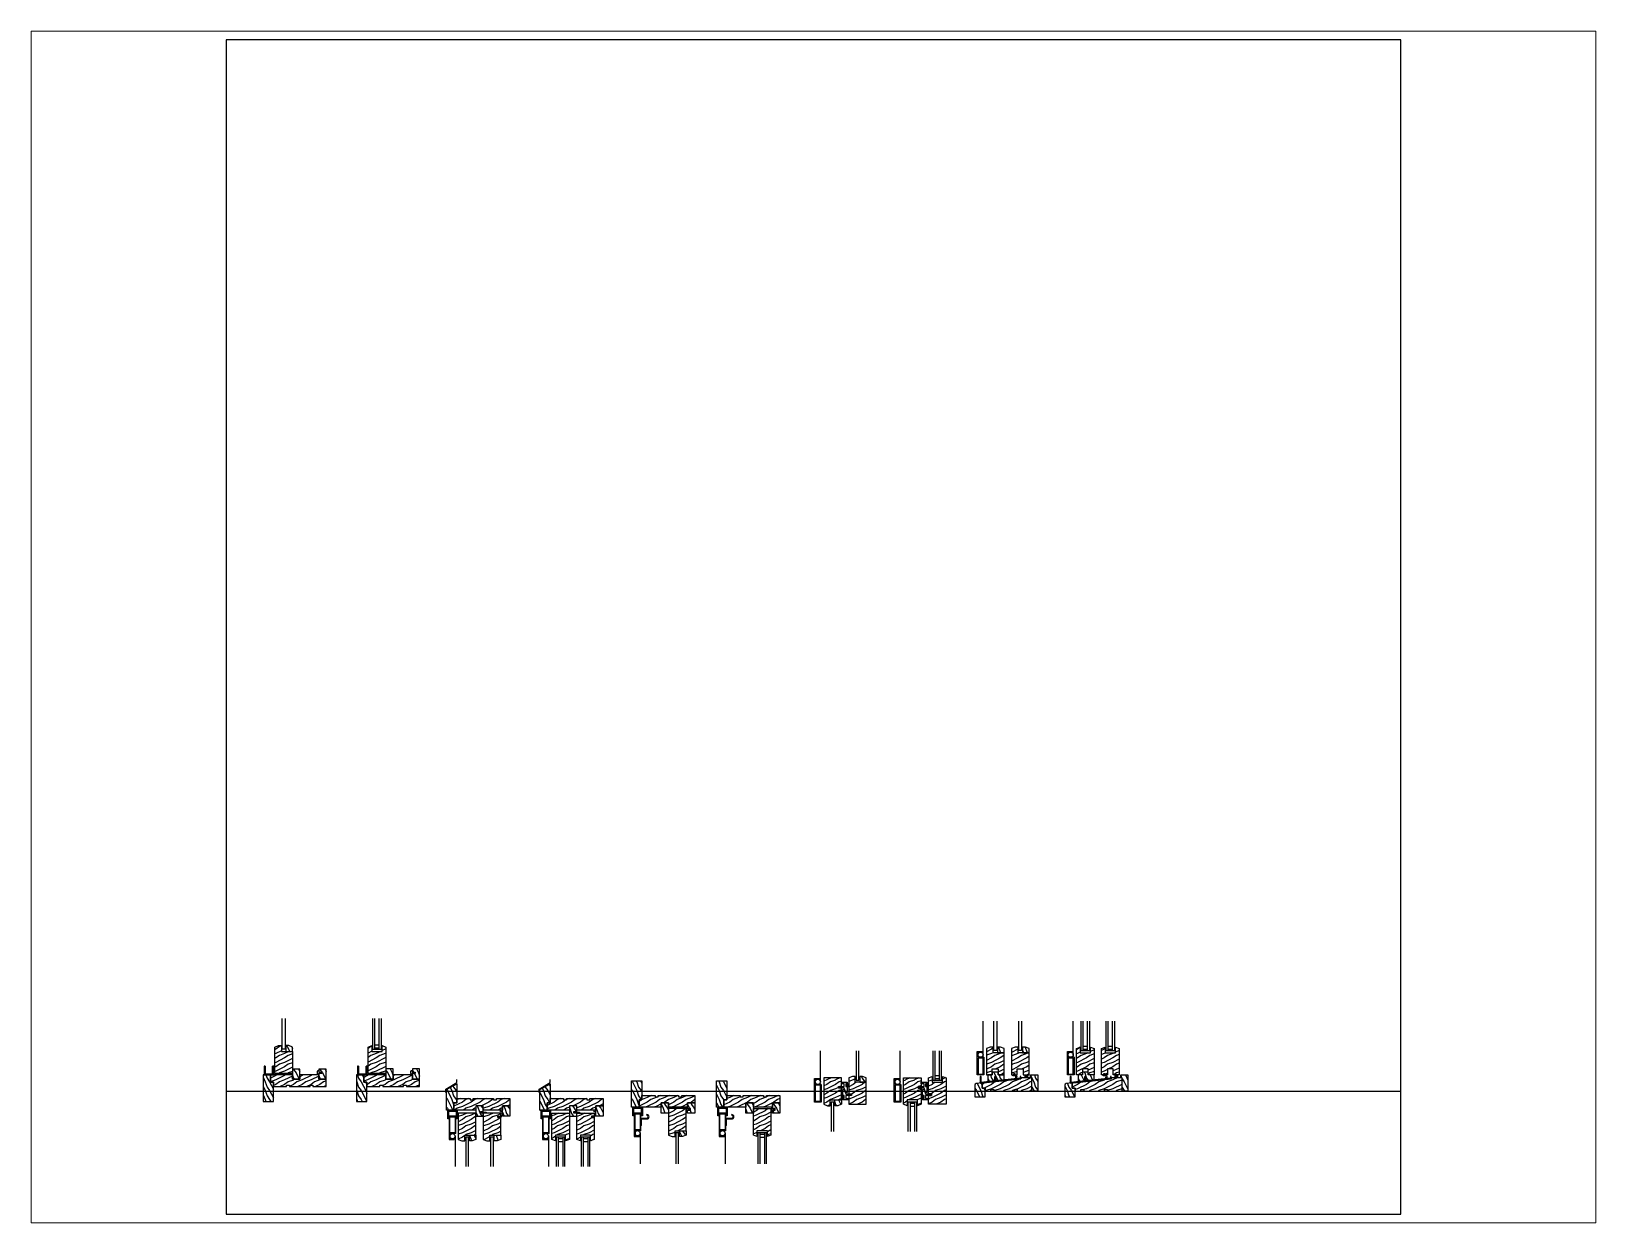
# Paper-space layout 'Layout1' of a CAD drawing. Header units: inches. Extents: x 1.05 to 9.45, y 0.8 to 7.2.
# The model-space entities are those that its viewports show. They can reach past a viewport. Long polylines and large blocks are cut down to what shows.
import ezdxf

# ---------------------------------------------------------------- set-up
doc = ezdxf.new("R2010")
doc.units = ezdxf.units.IN
doc.header["$MEASUREMENT"] = 0
doc.linetypes.add('V-DOT', pattern=[0.125, 0, -0.125])
for name, color, linetype in [('FINE', 70, 'Continuous'), ('HATCH', 170, 'Continuous'), ('MED', 32, 'Continuous')]:
    doc.layers.add(name, color=color, linetype=linetype)
pattern_1 = [(216.8699, (-3.72159, -9.7298), (2.25, 1.5000001), [0.375, -3.375]), (206.565, (-3.2716, -9.9548), (-0.7499994, -0.750001), [0.838526, -0.838526]), (198.4349, (-3.27159, -10.3298), (-1.5000003, -0.7499988), [0.474342, -1.897366])]
pattern_2 = [(306.8699, (-4.77159, -10.1798), (-1.5000001, 2.25), [0.375, -3.375]), (296.565, (-4.5466, -9.7298), (0.750001, -0.7499994), [0.838525, -0.838525]), (288.4349, (-4.17159, -9.7298), (0.7499988, -1.5000003), [0.474342, -1.897366])]
pattern_3 = [(306.8699, (-12.72383, -10.1798), (-1.5000001, 2.2499999), [0.375, -3.375]), (296.5651, (-12.49883, -9.7298), (0.750001, -0.7499994), [0.838525, -0.838525]), (288.4349, (-12.12383, -9.7298), (0.7499988, -1.5000003), [0.474342, -1.897366])]
pattern_4 = [(216.8699, (-11.67383, -9.7298), (2.2499999, 1.5000001), [0.375, -3.375]), (206.5651, (-11.22383, -9.9548), (-0.7499994, -0.750001), [0.838526, -0.838526]), (198.4349, (-11.22383, -10.3298), (-1.5000003, -0.7499988), [0.474342, -1.897366])]
pattern_5 = [(216.8699, (-19.3369, -9.7298), (2.2499999, 1.5000001), [0.375, -3.375]), (206.5651, (-18.8869, -9.9548), (-0.7499994, -0.750001), [0.838526, -0.838526]), (198.4349, (-18.8869, -10.3298), (-1.5000003, -0.7499988), [0.474342, -1.897366])]
pattern_6 = [(306.8699, (-20.3869, -10.1798), (-1.5000001, 2.2499999), [0.375, -3.375]), (296.5651, (-20.1619, -9.7298), (0.750001, -0.7499994), [0.838525, -0.838525]), (288.4349, (-19.7869, -9.7298), (0.7499988, -1.5000003), [0.474342, -1.897366])]
pattern_7 = [(216.8699, (-27.28914, -9.7298), (2.24999994, 1.5000001), [0.375, -3.375]), (206.5651, (-26.83914, -9.9548), (-0.7499994, -0.750001), [0.838526, -0.838526]), (198.4349, (-26.83914, -10.3298), (-1.5000003, -0.7499988), [0.474342, -1.897366])]
pattern_8 = [(306.8699, (-28.33914, -10.1798), (-1.5000001, 2.24999994), [0.375, -3.375]), (296.5651, (-28.11414, -9.7298), (0.750001, -0.7499994), [0.838525, -0.838525]), (288.4349, (-27.73914, -9.7298), (0.7499988, -1.5000003), [0.474342, -1.897366])]
pattern_9 = [(216.8699, (-35.0968, -9.7298), (2.24999994, 1.5000001), [0.375, -3.375]), (206.5651, (-34.6468, -9.9548), (-0.7499994, -0.750001), [0.838526, -0.838526]), (198.4349, (-34.6468, -10.3298), (-1.5000003, -0.7499988), [0.474342, -1.897366])]
pattern_10 = [(306.8699, (-36.1468, -10.1798), (-1.5000001, 2.24999994), [0.375, -3.375]), (296.5651, (-35.9218, -9.7298), (0.750001, -0.7499994), [0.838525, -0.838525]), (288.4349, (-35.5468, -9.7298), (0.7499988, -1.5000003), [0.474342, -1.897366])]
pattern_11 = [(216.8699, (-42.3261, -9.7298), (2.24999994, 1.5000001), [0.375, -3.375]), (206.5651, (-41.8761, -9.9548), (-0.7499994, -0.750001), [0.838526, -0.838526]), (198.4349, (-41.8761, -10.3298), (-1.5000003, -0.7499988), [0.474342, -1.897366])]
pattern_12 = [(306.8699, (-43.3761, -10.1798), (-1.5000001, 2.24999994), [0.375, -3.375]), (296.5651, (-43.1511, -9.7298), (0.750001, -0.7499994), [0.838525, -0.838525]), (288.4349, (-42.7761, -9.7298), (0.7499988, -1.5000003), [0.474342, -1.897366])]
pattern_13 = [(306.8699, (-51.61752, -10.1798), (-1.5000001, 2.24999994), [0.375, -3.375]), (296.5651, (-51.39252, -9.7298), (0.750001, -0.7499994), [0.8385255, -0.8385255]), (288.4349, (-51.01752, -9.7298), (0.7499988, -1.5000003), [0.474342, -1.8973665])]
pattern_14 = [(216.8699, (-50.56752, -9.7298), (2.24999994, 1.5000001), [0.375, -3.375]), (206.5651, (-50.11752, -9.9548), (-0.7499994, -0.750001), [0.8385255, -0.8385255]), (198.4349, (-50.11752, -10.3298), (-1.5000003, -0.7499988), [0.474342, -1.8973665])]
pattern_15 = [(216.8699, (-57.36307, -9.7298), (2.24999994, 1.5000001), [0.375, -3.375]), (206.5651, (-56.91307, -9.9548), (-0.7499994, -0.750001), [0.8385255, -0.8385255]), (198.4349, (-56.91307, -10.3298), (-1.5000003, -0.7499988), [0.474342, -1.8973665])]
pattern_16 = [(216.8699, (-64.3032, -9.7298), (2.24999994, 1.5000001), [0.375, -3.375]), (206.5651, (-63.8532, -9.9548), (-0.7499994, -0.750001), [0.8385255, -0.8385255]), (198.4349, (-63.8532, -10.3298), (-1.5000003, -0.7499988), [0.474342, -1.8973665])]
pattern_17 = [(306.8699, (-65.3532, -10.1798), (-1.5000001, 2.24999994), [0.375, -3.375]), (296.5651, (-65.1282, -9.7298), (0.750001, -0.7499994), [0.8385255, -0.8385255]), (288.4349, (-64.7532, -9.7298), (0.7499988, -1.5000003), [0.474342, -1.8973665])]
pattern_18 = [(216.8699, (-71.96628, -9.7298), (2.24999994, 1.5000001), [0.375, -3.375]), (206.5651, (-71.51628, -9.9548), (-0.7499994, -0.750001), [0.8385255, -0.8385255]), (198.4349, (-71.51628, -10.3298), (-1.5000003, -0.7499988), [0.474342, -1.8973665])]
pattern_19 = [(306.8699, (-73.01628, -10.1798), (-1.5000001, 2.24999994), [0.375, -3.375]), (296.5651, (-72.79128, -9.7298), (0.750001, -0.7499994), [0.8385255, -0.8385255]), (288.4349, (-72.41628, -9.7298), (0.7499988, -1.5000003), [0.474342, -1.8973665])]

# ---------------------------------------------------------------- blocks, each defined once
blk = doc.blocks.new('AecDtl_8312F1')
at = {"layer": 'HATCH'}
h = blk.add_hatch(dxfattribs=at)
h.set_pattern_fill('WOOD_1', color=256, scale=0.75, style=0)
h.set_pattern_definition(pattern_1)
h.paths.add_polyline_path([(1.62, 3.37), (1.06, 3.37), (0.69, 3.37), (0.69, 3.88), (0.44, 3.88), (0.12, 3.75), (0.12, 1.5), (1.62, 1.5)])
h = blk.add_hatch(dxfattribs=at)
h.set_pattern_fill('WOOD_1', color=256, scale=0.75, angle=90, style=0)
h.set_pattern_definition(pattern_2)
h.paths.add_polyline_path([(1.62, 3.75), (1.31, 3.88), (1.06, 3.88), (1.06, 3.37), (1.62, 3.37)])
h = blk.add_hatch(dxfattribs=at)
h.set_pattern_fill('WOOD_1', color=256, scale=0.75, angle=90, style=0)
h.set_pattern_definition(pattern_2)
h.paths.add_polyline_path([(-0.88, -0.88), (0, -0.88), (0, 0.75), (-0.25, 0.75), (-0.25, 1.38), (-0.88, 1.38)])
h = blk.add_hatch(dxfattribs=at)
h.set_pattern_fill('WOOD_1', color=256, scale=0.75, style=0)
h.set_pattern_definition(pattern_1)
h.paths.add_polyline_path([(4.5, 1), (3.88, 1), (3.88, 1.38), (2.25, 1.38), (2.25, 1), (1.62, 1), (1.62, 1.38), (-0.25, 1.38), (-0.25, 0.75), (0, 0.75), (0, 0.38), (1.12, 0.38), (1.12, 0.5), (1.38, 0.5), (1.38, 0.38), (3.12, 0.38), (3.12, 0.5), (3.37, 0.5), (3.37, 0.38), (4.5, 0.38)])
h = blk.add_hatch(dxfattribs=at)
h.set_pattern_fill('WOOD_1', color=256, scale=0.75, angle=90, style=0)
h.set_pattern_definition(pattern_2)
h.paths.add_polyline_path([(2.25, 1.87), (1.62, 1.87), (1.62, 1.5), (1.62, 1), (2.25, 1)])
h = blk.add_hatch(dxfattribs=at)
h.set_pattern_fill('WOOD_1', color=256, scale=0.75, angle=90, style=0)
h.set_pattern_definition(pattern_2)
h.paths.add_polyline_path([(4.5, 1.87), (3.88, 1.87), (3.88, 1.62), (4.12, 1.62), (4.12, 1.5), (3.88, 1.5), (3.88, 1), (4.5, 1)])
at = {"layer": 'FINE', "linetype": 'Continuous'}
blk.add_lwpolyline([(-0.69, 2.12), (-0.69, 1.47), (-0.06, 1.47), (-0.06, 2.12)], dxfattribs=at)
at = {"layer": 'MED', "linetype": 'Continuous'}
for points in [[(1, 6.19), (1, 3.56), (0.75, 3.56), (0.75, 6.19)], [(-0.69, 2.12), (-0.78, 2.12), (-0.78, 1.38), (0.03, 1.38), (0.03, 2.12), (-0.06, 2.12)]]:
    blk.add_lwpolyline(points, dxfattribs=at)
blk.add_lwpolyline([(0.12, 1.5), (0.12, 3.75), (0.44, 3.88), (0.69, 3.88), (0.69, 3.37), (1.62, 3.37), (1.62, 1.5)], close=True, dxfattribs=at)
at = {"layer": 'MED'}
for points in [[(1.31, 3.88), (1.06, 3.88), (1.06, 3.37), (1.62, 3.37), (1.62, 3.75)], [(-0.88, -0.88), (0, -0.88), (0, 0.75), (-0.25, 0.75), (-0.25, 1.38), (-0.88, 1.38)], [(4.5, 0.38), (4.5, 1), (3.88, 1), (3.88, 1.38), (2.25, 1.38), (2.25, 1), (1.62, 1), (1.62, 1.38), (-0.25, 1.38), (-0.25, 0.75), (0, 0.75), (0, 0.38), (1.12, 0.38), (1.12, 0.5), (1.38, 0.5), (1.38, 0.38), (3.12, 0.38), (3.12, 0.5), (3.37, 0.5), (3.37, 0.38)], [(1.62, 1), (2.25, 1), (2.25, 1.87), (1.62, 1.87)], [(3.88, 1), (4.5, 1), (4.5, 1.87), (3.88, 1.87), (3.88, 1.62), (4.12, 1.62), (4.12, 1.5), (3.88, 1.5)]]:
    blk.add_lwpolyline(points, close=True, dxfattribs=at)
blk.add_lwpolyline([(3.87, 1.61), (4.05, 1.61), (4.05, 1.52), (3.87, 1.52, -0.037759), (3.86, 1.48, -0.097163), (3.83, 1.45, -0.203453), (3.81, 1.44, -0.203453), (3.79, 1.45, -0.097163), (3.77, 1.48, -0.054131), (3.76, 1.53, -0.041072), (3.75, 1.59, -0.041072), (3.76, 1.66, -0.054131), (3.77, 1.7, -0.097163), (3.79, 1.74, -0.203453), (3.81, 1.75, -0.203453), (3.83, 1.74, -0.097163), (3.86, 1.7, -0.054131), (3.87, 1.66, -0.031042)], format="xyb", close=True, dxfattribs=at)
blk = doc.blocks.new('AecDtl_8312F2')
at = {"layer": 'HATCH'}
h = blk.add_hatch(dxfattribs=at)
h.set_pattern_fill('WOOD_1', color=256, scale=0.75, style=0)
h.set_pattern_definition(pattern_4)
h.paths.add_polyline_path([(1.62, 3.75), (1.31, 3.88), (1.31, 3.38), (0.44, 3.38), (0.44, 3.88), (0.12, 3.75), (0.12, 3.38), (0.12, 1.5), (1.62, 1.5)])
h = blk.add_hatch(dxfattribs=at)
h.set_pattern_fill('WOOD_1', color=256, scale=0.75, angle=90, style=0)
h.set_pattern_definition(pattern_3)
h.paths.add_polyline_path([(-0.88, -0.88), (0, -0.88), (0, 0.75), (-0.25, 0.75), (-0.25, 1.38), (-0.88, 1.38)])
h = blk.add_hatch(dxfattribs=at)
h.set_pattern_fill('WOOD_1', color=256, scale=0.75, style=0)
h.set_pattern_definition(pattern_4)
h.paths.add_polyline_path([(4.5, 1), (3.88, 1), (3.88, 1.38), (2.25, 1.38), (2.25, 1), (1.62, 1), (1.62, 1.38), (-0.25, 1.38), (-0.25, 0.75), (0, 0.75), (0, 0.38), (1.12, 0.38), (1.12, 0.5), (1.38, 0.5), (1.38, 0.38), (3.12, 0.38), (3.12, 0.5), (3.38, 0.5), (3.38, 0.38), (4.5, 0.38)])
h = blk.add_hatch(dxfattribs=at)
h.set_pattern_fill('WOOD_1', color=256, scale=0.75, angle=90, style=0)
h.set_pattern_definition(pattern_3)
h.paths.add_polyline_path([(2.25, 1.88), (1.62, 1.88), (1.62, 1.5), (1.62, 1), (2.25, 1)])
h = blk.add_hatch(dxfattribs=at)
h.set_pattern_fill('WOOD_1', color=256, scale=0.75, angle=90, style=0)
h.set_pattern_definition(pattern_3)
h.paths.add_polyline_path([(4.5, 1.88), (3.88, 1.88), (3.88, 1.62), (4.12, 1.62), (4.12, 1.5), (3.88, 1.5), (3.88, 1), (4.5, 1)])
at = {"layer": 'FINE', "linetype": 'Continuous'}
for p, q in [((0.69, 3.56), (0.69, 6.19)), ((1.06, 3.56), (1.06, 6.19)), ((0.69, 3.95), (1.06, 3.95)), ((0.69, 3.69), (1.06, 3.69))]:
    blk.add_line(p, q, dxfattribs=at)
blk.add_lwpolyline([(-0.69, 2.12), (-0.69, 1.47), (-0.06, 1.47), (-0.06, 2.12)], dxfattribs=at)
at = {"layer": 'MED', "linetype": 'Continuous'}
for points in [[(0.5, 6.19), (0.5, 3.56), (1.25, 3.56), (1.25, 6.19)], [(-0.69, 2.12), (-0.78, 2.12), (-0.78, 1.38), (0.03, 1.38), (0.03, 2.12), (-0.06, 2.12)]]:
    blk.add_lwpolyline(points, dxfattribs=at)
at = {"layer": 'MED'}
for points in [[(0.12, 1.5), (0.12, 3.38), (0.12, 3.75), (0.44, 3.88), (0.44, 3.38), (1.31, 3.38), (1.31, 3.88), (1.62, 3.75), (1.62, 1.5)], [(-0.88, -0.88), (0, -0.88), (0, 0.75), (-0.25, 0.75), (-0.25, 1.38), (-0.88, 1.38)], [(4.5, 0.38), (4.5, 1), (3.88, 1), (3.88, 1.38), (2.25, 1.38), (2.25, 1), (1.62, 1), (1.62, 1.38), (-0.25, 1.38), (-0.25, 0.75), (0, 0.75), (0, 0.38), (1.12, 0.38), (1.12, 0.5), (1.38, 0.5), (1.38, 0.38), (3.12, 0.38), (3.12, 0.5), (3.38, 0.5), (3.38, 0.38)], [(1.62, 1), (2.25, 1), (2.25, 1.88), (1.62, 1.88)], [(3.88, 1), (4.5, 1), (4.5, 1.88), (3.88, 1.88), (3.88, 1.62), (4.12, 1.62), (4.12, 1.5), (3.88, 1.5)]]:
    blk.add_lwpolyline(points, close=True, dxfattribs=at)
blk.add_lwpolyline([(3.87, 1.61), (4.05, 1.61), (4.05, 1.52), (3.87, 1.52, -0.037759), (3.86, 1.48, -0.097163), (3.83, 1.45, -0.203453), (3.81, 1.44, -0.203453), (3.79, 1.45, -0.097163), (3.77, 1.48, -0.054131), (3.76, 1.53, -0.041072), (3.75, 1.59, -0.041072), (3.76, 1.66, -0.054131), (3.77, 1.7, -0.097163), (3.79, 1.74, -0.203453), (3.81, 1.75, -0.203453), (3.83, 1.74, -0.097163), (3.86, 1.7, -0.054131), (3.87, 1.66, -0.031042)], format="xyb", close=True, dxfattribs=at)
blk = doc.blocks.new('AecDtl_8312H1')
at = {"layer": 'HATCH'}
h = blk.add_hatch(dxfattribs=at)
h.set_pattern_fill('WOOD_1', color=256, scale=0.75, angle=90, style=0)
h.set_pattern_definition(pattern_6)
h.paths.add_polyline_path([(-0.875, 0.125), (0, 0.625), (0, -1), (-0.25, -1), (-0.25, -1.625), (-0.875, -1.625)])
h = blk.add_hatch(dxfattribs=at)
h.set_pattern_fill('WOOD_1', color=256, scale=0.75, style=0)
h.set_pattern_definition(pattern_5)
h.paths.add_polyline_path([(4.5, -0.625), (3.375, -0.625), (3.375, -0.75), (3.125, -0.75), (3.125, -0.625), (1.375, -0.625), (1.375, -0.75), (1.125, -0.75), (1.125, -0.625), (0, -0.625), (0, -1), (-0.25, -1), (-0.25, -1.625), (0.03125, -1.625), (1.625, -1.625), (1.625, -1.25), (2.25, -1.25), (2.25, -1.625), (3.875, -1.625), (3.875, -1.25), (4.5, -1.25)])
h = blk.add_hatch(dxfattribs=at)
h.set_pattern_fill('WOOD_1', color=256, scale=0.75, angle=90, style=0)
h.set_pattern_definition(pattern_6)
h.paths.add_polyline_path([(2.25, -1.25), (1.625, -1.25), (1.625, -2.125), (2.25, -2.125), (2.25, -1.875), (2.03125, -1.875), (2, -1.875), (2, -1.75), (2.25, -1.75)])
h = blk.add_hatch(dxfattribs=at)
h.set_pattern_fill('WOOD_1', color=256, scale=0.75, angle=90, style=0)
h.set_pattern_definition(pattern_6)
h.paths.add_polyline_path([(4.5, -1.25), (3.875, -1.25), (3.875, -2.125), (4.5, -2.125)])
h = blk.add_hatch(dxfattribs=at)
h.set_pattern_fill('WOOD_1', color=256, scale=0.75, style=0)
h.set_pattern_definition(pattern_5)
h.paths.add_polyline_path([(1.625, -1.875), (0.125, -1.875), (0.125, -4.125), (0.4375, -4.25), (0.6875, -4.25), (0.6875, -3.75), (1.625, -3.75)])
h = blk.add_hatch(dxfattribs=at)
h.set_pattern_fill('WOOD_1', color=256, scale=0.75, style=0)
h.set_pattern_definition(pattern_5)
h.paths.add_polyline_path([(3.75, -2.25), (3.5, -2.25), (3.5, -2.125), (3.75, -2.125), (3.75, -1.875), (2.25, -1.875), (2.25, -4.125), (2.5625, -4.25), (2.8125, -4.25), (2.8125, -3.75), (3.75, -3.75)])
h = blk.add_hatch(dxfattribs=at)
h.set_pattern_fill('WOOD_1', color=256, scale=0.75, angle=90, style=0)
h.set_pattern_definition(pattern_6)
h.paths.add_polyline_path([(1.625, -3.75), (1.0625, -3.75), (1.0625, -4.25), (1.3125, -4.25), (1.625, -4.125)])
h = blk.add_hatch(dxfattribs=at)
h.set_pattern_fill('WOOD_1', color=256, scale=0.75, angle=90, style=0)
h.set_pattern_definition(pattern_6)
h.paths.add_polyline_path([(3.75, -3.75), (3.1875, -3.75), (3.1875, -4.25), (3.4375, -4.25), (3.75, -4.125)])
at = {"layer": 'FINE', "linetype": 'Continuous'}
blk.add_line((-0.09375, -3.625), (-0.59375, -3.625), dxfattribs=at)
at = {"layer": 'FINE', "linetype": 'V-DOT'}
blk.add_line((-0.15625, -3.84375), (-0.15625, -6.4375), dxfattribs=at)
at = {"layer": 'FINE', "linetype": 'Continuous'}
for points in [[(-0.6875, -2.375), (-0.6875, -1.71875), (-0.0625, -1.71875), (-0.0625, -2.375)], [(-0.59375, -3.625), (-0.59375, -4.0625), (-0.21875, -4.0625), (-0.21875, -4.125)]]:
    blk.add_lwpolyline(points, dxfattribs=at)
blk.add_lwpolyline([(-0.59375, -3.5625), (-0.59375, -2.1875), (-0.15625, -2.1875), (-0.15625, -3.5625)], close=True, dxfattribs=at)
blk.add_circle((-0.375, -3.84375), 0.21875, dxfattribs=at)
at = {"layer": 'MED'}
for p, q in [((2.5625, -4.25), (2.5625, -4.25)), ((3.4375, -4.25), (3.4375, -4.25))]:
    blk.add_line(p, q, dxfattribs=at)
blk.add_lwpolyline([(-0.9375, -0.125), (-0.9375, 0.171875), (0, 0.734375), (0, 0.984375)], dxfattribs=at)
for points in [[(-0.875, 0.125), (0, 0.625), (0, -1), (-0.25, -1), (-0.25, -1.625), (-0.875, -1.625)], [(4.5, -0.625), (4.5, -1.25), (3.875, -1.25), (3.875, -1.625), (2.25, -1.625), (2.25, -1.25), (1.625, -1.25), (1.625, -1.625), (-0.25, -1.625), (-0.25, -1), (0, -1), (0, -0.625), (1.125, -0.625), (1.125, -0.75), (1.375, -0.75), (1.375, -0.625), (3.125, -0.625), (3.125, -0.75), (3.375, -0.75), (3.375, -0.625)], [(2.25, -1.25), (1.625, -1.25), (1.625, -2.125), (2.25, -2.125), (2.25, -1.875), (2, -1.875), (2, -1.75), (2.25, -1.75)], [(3.875, -1.25), (4.5, -1.25), (4.5, -2.125), (3.875, -2.125)], [(1.3125, -4.25), (1.0625, -4.25), (1.0625, -3.75), (1.625, -3.75), (1.625, -4.125)], [(3.4375, -4.25), (3.1875, -4.25), (3.1875, -3.75), (3.75, -3.75), (3.75, -4.125)]]:
    blk.add_lwpolyline(points, close=True, dxfattribs=at)
at = {"layer": 'MED', "linetype": 'Continuous'}
for points in [[(-0.6875, -2.375), (-0.78125, -2.375), (-0.78125, -1.625), (0.03125, -1.625), (0.03125, -2.375), (-0.0625, -2.375)], [(-0.09375, -3.625), (-0.09375, -2.125), (-0.65625, -2.125), (-0.65625, -4.125), (-0.21875, -4.125)], [(3.546875, -2.140625), (3.75, -2.25), (3.875, -2.015625), (3.84375, -1.828125), (3.671875, -1.671875)], [(1, -6.4375), (1, -3.9375), (0.75, -3.9375), (0.75, -6.4375)], [(3.125, -6.4375), (3.125, -3.9375), (2.875, -3.9375), (2.875, -6.4375)]]:
    blk.add_lwpolyline(points, dxfattribs=at)
for points in [[(0.125, -1.875), (0.125, -4.125), (0.4375, -4.25), (0.6875, -4.25), (0.6875, -3.75), (1.625, -3.75), (1.625, -1.875)], [(2.03125, -1.875), (2.03125, -1.796875), (2.5, -1.796875), (2.5, -1.875)], [(3.75, -2.25), (3.5, -2.25), (3.5, -2.125), (3.75, -2.125), (3.75, -1.875), (2.25, -1.875), (2.25, -4.125), (2.5625, -4.25), (2.8125, -4.25), (2.8125, -3.75), (3.75, -3.75)]]:
    blk.add_lwpolyline(points, close=True, dxfattribs=at)
blk = doc.blocks.new('AecDtl_8312H2')
at = {"layer": 'HATCH'}
h = blk.add_hatch(dxfattribs=at)
h.set_pattern_fill('WOOD_1', color=256, scale=0.75, angle=90, style=0)
h.set_pattern_definition(pattern_8)
h.paths.add_polyline_path([(-0.875, 0.125), (0, 0.625), (0, -1), (-0.25, -1), (-0.25, -1.625), (-0.875, -1.625)])
h = blk.add_hatch(dxfattribs=at)
h.set_pattern_fill('WOOD_1', color=256, scale=0.75, style=0)
h.set_pattern_definition(pattern_7)
h.paths.add_polyline_path([(1.625, -1.25), (2.25, -1.25), (2.25, -1.625), (3.875, -1.625), (3.875, -1.25), (4.5, -1.25), (4.5, -0.625), (3.375, -0.625), (3.375, -0.75), (3.125, -0.75), (3.125, -0.625), (1.375, -0.625), (1.375, -0.75), (1.125, -0.75), (1.125, -0.625), (0, -0.625), (0, -1), (-0.25, -1), (-0.25, -1.625), (0.03125, -1.625), (1.625, -1.625)])
h = blk.add_hatch(dxfattribs=at)
h.set_pattern_fill('WOOD_1', color=256, scale=0.75, angle=90, style=0)
h.set_pattern_definition(pattern_8)
h.paths.add_polyline_path([(2.25, -1.25), (1.625, -1.25), (1.625, -2.125), (2.25, -2.125), (2.25, -1.875), (2.03125, -1.875), (2, -1.875), (2, -1.75), (2.25, -1.75)])
h = blk.add_hatch(dxfattribs=at)
h.set_pattern_fill('WOOD_1', color=256, scale=0.75, angle=90, style=0)
h.set_pattern_definition(pattern_8)
h.paths.add_polyline_path([(4.5, -1.25), (3.875, -1.25), (3.875, -2.125), (4.5, -2.125)])
h = blk.add_hatch(dxfattribs=at)
h.set_pattern_fill('WOOD_1', color=256, scale=0.75, style=0)
h.set_pattern_definition(pattern_7)
h.paths.add_polyline_path([(1.625, -1.875), (0.125, -1.875), (0.125, -4.125), (0.4375, -4.25), (0.4375, -3.75), (1.3125, -3.75), (1.3125, -4.25), (1.625, -4.125), (1.625, -3.75)])
h = blk.add_hatch(dxfattribs=at)
h.set_pattern_fill('WOOD_1', color=256, scale=0.75, style=0)
h.set_pattern_definition(pattern_7)
h.paths.add_polyline_path([(3.75, -2.25), (3.5, -2.25), (3.5, -2.125), (3.75, -2.125), (3.75, -1.875), (2.25, -1.875), (2.25, -4.125), (2.5625, -4.25), (2.5625, -3.75), (3.4375, -3.75), (3.4375, -4.25), (3.75, -4.125), (3.75, -3.75)])
at = {"layer": 'FINE', "linetype": 'Continuous'}
for p, q in [((-0.09375, -3.625), (-0.59375, -3.625)), ((0.6875, -3.9375), (0.6875, -6.4375)), ((1.0625, -3.9375), (1.0625, -6.4375)), ((2.8125, -3.9375), (2.8125, -6.4375)), ((3.1875, -3.9375), (3.1875, -6.4375)), ((1.0625, -4.0625), (0.6875, -4.0625)), ((1.0625, -4.328125), (0.6875, -4.328125)), ((3.1875, -4.0625), (2.8125, -4.0625)), ((3.1875, -4.328125), (2.8125, -4.328125))]:
    blk.add_line(p, q, dxfattribs=at)
at = {"layer": 'FINE', "linetype": 'V-DOT'}
blk.add_line((-0.15625, -3.84375), (-0.15625, -6.4375), dxfattribs=at)
at = {"layer": 'FINE', "linetype": 'Continuous'}
for points in [[(-0.6875, -2.375), (-0.6875, -1.71875), (-0.0625, -1.71875), (-0.0625, -2.375)], [(-0.59375, -3.625), (-0.59375, -4.0625), (-0.21875, -4.0625), (-0.21875, -4.125)]]:
    blk.add_lwpolyline(points, dxfattribs=at)
blk.add_lwpolyline([(-0.59375, -3.5625), (-0.59375, -2.1875), (-0.15625, -2.1875), (-0.15625, -3.5625)], close=True, dxfattribs=at)
blk.add_circle((-0.375, -3.84375), 0.21875, dxfattribs=at)
at = {"layer": 'MED'}
for p, q in [((2.5625, -4.25), (2.5625, -4.25)), ((3.4375, -4.25), (3.4375, -4.25))]:
    blk.add_line(p, q, dxfattribs=at)
blk.add_lwpolyline([(-0.9375, -0.125), (-0.9375, 0.171875), (0, 0.734375), (0, 0.984375)], dxfattribs=at)
for points in [[(-0.875, 0.125), (0, 0.625), (0, -1), (-0.25, -1), (-0.25, -1.625), (-0.875, -1.625)], [(4.5, -0.625), (4.5, -1.25), (3.875, -1.25), (3.875, -1.625), (2.25, -1.625), (2.25, -1.25), (1.625, -1.25), (1.625, -1.625), (-0.25, -1.625), (-0.25, -1), (0, -1), (0, -0.625), (1.125, -0.625), (1.125, -0.75), (1.375, -0.75), (1.375, -0.625), (3.125, -0.625), (3.125, -0.75), (3.375, -0.75), (3.375, -0.625)], [(2.25, -1.25), (1.625, -1.25), (1.625, -2.125), (2.25, -2.125), (2.25, -1.875), (2, -1.875), (2, -1.75), (2.25, -1.75)], [(3.875, -1.25), (4.5, -1.25), (4.5, -2.125), (3.875, -2.125)], [(1.625, -1.875), (1.625, -3.75), (1.625, -4.125), (1.3125, -4.25), (1.3125, -3.75), (0.4375, -3.75), (0.4375, -4.25), (0.125, -4.125), (0.125, -1.875)], [(3.75, -2.25), (3.75, -3.75), (3.75, -4.125), (3.4375, -4.25), (3.4375, -3.75), (2.5625, -3.75), (2.5625, -4.25), (2.25, -4.125), (2.25, -1.875), (3.75, -1.875), (3.75, -2.125), (3.5, -2.125), (3.5, -2.25)]]:
    blk.add_lwpolyline(points, close=True, dxfattribs=at)
at = {"layer": 'MED', "linetype": 'Continuous'}
for points in [[(-0.6875, -2.375), (-0.78125, -2.375), (-0.78125, -1.625), (0.03125, -1.625), (0.03125, -2.375), (-0.0625, -2.375)], [(-0.09375, -3.625), (-0.09375, -2.125), (-0.65625, -2.125), (-0.65625, -4.125), (-0.21875, -4.125)], [(3.546875, -2.140625), (3.75, -2.25), (3.875, -2.015625), (3.84375, -1.828125), (3.671875, -1.671875)], [(1.25, -6.4375), (1.25, -3.9375), (0.5, -3.9375), (0.5, -6.4375)], [(3.375, -6.4375), (3.375, -3.9375), (2.625, -3.9375), (2.625, -6.4375)]]:
    blk.add_lwpolyline(points, dxfattribs=at)
blk.add_lwpolyline([(2.03125, -1.875), (2.03125, -1.796875), (2.5, -1.796875), (2.5, -1.875)], close=True, dxfattribs=at)
blk = doc.blocks.new('AecDtl_8312J1')
at = {"layer": 'HATCH'}
h = blk.add_hatch(dxfattribs=at)
h.set_pattern_fill('WOOD_1', color=256, scale=0.75, angle=90, style=0)
h.set_pattern_definition(pattern_10)
h.paths.add_polyline_path([(-0.88, 0.88), (0, 0.88), (0, -0.75), (-0.25, -0.75), (-0.25, -1.38), (-0.88, -1.38)])
h = blk.add_hatch(dxfattribs=at)
h.set_pattern_fill('WOOD_1', color=256, scale=0.75, style=0)
h.set_pattern_definition(pattern_9)
h.paths.add_polyline_path([(4.5, -0.38), (3.38, -0.38), (3.38, -0.5), (3.12, -0.5), (3.12, -0.38), (1.38, -0.38), (1.38, -0.5), (1.12, -0.5), (1.12, -0.38), (0, -0.38), (0, -0.75), (-0.25, -0.75), (-0.25, -1.38), (1.62, -1.38), (1.62, -1), (2.25, -1), (2.25, -1.38), (3.88, -1.38), (3.88, -1), (4.5, -1)])
h = blk.add_hatch(dxfattribs=at)
h.set_pattern_fill('WOOD_1', color=256, scale=0.75, angle=90, style=0)
h.set_pattern_definition(pattern_10)
h.paths.add_polyline_path([(2.25, -1), (1.62, -1), (1.62, -1.38), (1.62, -1.88), (2.25, -1.88)])
h = blk.add_hatch(dxfattribs=at)
h.set_pattern_fill('WOOD_1', color=256, scale=0.75, angle=90, style=0)
h.set_pattern_definition(pattern_10)
h.paths.add_polyline_path([(4.5, -1), (3.88, -1), (3.88, -1.38), (3.88, -1.5), (4.12, -1.5), (4.12, -1.63), (3.88, -1.63), (3.88, -1.88), (4.5, -1.88)])
h = blk.add_hatch(dxfattribs=at)
h.set_pattern_fill('WOOD_1', color=256, scale=0.75, style=0)
h.set_pattern_definition(pattern_9)
h.paths.add_polyline_path([(3.75, -1.5), (2.25, -1.5), (2.25, -1.88), (2.25, -3.75), (2.56, -3.88), (2.81, -3.88), (2.81, -3.38), (3.75, -3.38)])
h = blk.add_hatch(dxfattribs=at)
h.set_pattern_fill('WOOD_1', color=256, scale=0.75, angle=90, style=0)
h.set_pattern_definition(pattern_10)
h.paths.add_polyline_path([(3.75, -3.38), (3.19, -3.38), (3.19, -3.88), (3.44, -3.88), (3.75, -3.75)])
at = {"layer": 'FINE', "linetype": 'Continuous'}
blk.add_line((-0.09, -3.38), (-0.59, -3.38), dxfattribs=at)
at = {"layer": 'FINE', "linetype": 'V-DOT'}
blk.add_line((-0.16, -3.59), (-0.16, -6.19), dxfattribs=at)
at = {"layer": 'FINE', "linetype": 'Continuous'}
for points in [[(-0.69, -2.12), (-0.69, -1.47), (-0.06, -1.47), (-0.06, -2.12)], [(-0.59, -3.38), (-0.59, -3.81), (-0.22, -3.81), (-0.22, -3.88)]]:
    blk.add_lwpolyline(points, dxfattribs=at)
blk.add_lwpolyline([(-0.59, -3.31), (-0.59, -1.94), (-0.16, -1.94), (-0.16, -3.31)], close=True, dxfattribs=at)
blk.add_lwpolyline([(-0.03, -2.94), (-0.09, -2.94), (-0.09, -2.31), (0.41, -2.31, 1), (0.41, -2.06), (0.41, -2)], format="xyb", dxfattribs=at)
blk.add_circle((-0.38, -3.59), 0.219, dxfattribs=at)
at = {"layer": 'MED'}
for points in [[(-0.88, 0.88), (0, 0.88), (0, -0.75), (-0.25, -0.75), (-0.25, -1.38), (-0.88, -1.38)], [(4.5, -0.38), (4.5, -1), (3.88, -1), (3.88, -1.38), (2.25, -1.38), (2.25, -1), (1.62, -1), (1.62, -1.38), (-0.25, -1.38), (-0.25, -0.75), (0, -0.75), (0, -0.38), (1.12, -0.38), (1.12, -0.5), (1.38, -0.5), (1.38, -0.38), (3.12, -0.38), (3.12, -0.5), (3.38, -0.5), (3.38, -0.38)], [(1.62, -1), (2.25, -1), (2.25, -1.88), (1.62, -1.88)], [(3.88, -1), (4.5, -1), (4.5, -1.88), (3.88, -1.88), (3.88, -1.63), (4.12, -1.63), (4.12, -1.5), (3.88, -1.5)], [(3.44, -3.88), (3.19, -3.88), (3.19, -3.38), (3.75, -3.38), (3.75, -3.75)]]:
    blk.add_lwpolyline(points, close=True, dxfattribs=at)
at = {"layer": 'MED', "linetype": 'Continuous'}
for points in [[(-0.69, -2.12), (-0.78, -2.12), (-0.78, -1.38), (0.03, -1.38), (0.03, -2.12), (-0.06, -2.12)], [(-0.09, -3.38), (-0.09, -1.88), (-0.66, -1.88), (-0.66, -3.88), (-0.22, -3.88)], [(3.12, -6.19), (3.12, -3.56), (2.88, -3.56), (2.88, -6.19)]]:
    blk.add_lwpolyline(points, dxfattribs=at)
blk.add_lwpolyline([(-0.03, -2.94), (-0.03, -2.38), (0.41, -2.38, 1), (0.41, -2, 1)], format="xyb", dxfattribs=at)
blk.add_lwpolyline([(2.25, -1.5), (2.25, -3.75), (2.56, -3.88), (2.81, -3.88), (2.81, -3.38), (3.75, -3.38), (3.75, -1.5)], close=True, dxfattribs=at)
at = {"layer": 'MED'}
blk.add_lwpolyline([(3.87, -1.61), (4.05, -1.61), (4.05, -1.52), (3.87, -1.52, 0.037759), (3.86, -1.48, 0.097163), (3.83, -1.45, 0.203453), (3.81, -1.44, 0.203453), (3.79, -1.45, 0.097163), (3.77, -1.48, 0.054131), (3.76, -1.53, 0.041072), (3.75, -1.59, 0.041072), (3.76, -1.66, 0.054131), (3.77, -1.7, 0.097163), (3.79, -1.74, 0.203453), (3.81, -1.75, 0.203453), (3.83, -1.74, 0.097163), (3.86, -1.7, 0.054131), (3.87, -1.66, 0.031042)], format="xyb", close=True, dxfattribs=at)
blk = doc.blocks.new('AecDtl_8312J2')
at = {"layer": 'HATCH'}
h = blk.add_hatch(dxfattribs=at)
h.set_pattern_fill('WOOD_1', color=256, scale=0.75, angle=90, style=0)
h.set_pattern_definition(pattern_12)
h.paths.add_polyline_path([(-0.88, 0.88), (0, 0.88), (0, -0.75), (-0.25, -0.75), (-0.25, -1.38), (-0.88, -1.38)])
h = blk.add_hatch(dxfattribs=at)
h.set_pattern_fill('WOOD_1', color=256, scale=0.75, style=0)
h.set_pattern_definition(pattern_11)
h.paths.add_polyline_path([(4.5, -0.38), (3.38, -0.38), (3.38, -0.5), (3.12, -0.5), (3.12, -0.38), (1.38, -0.38), (1.38, -0.5), (1.12, -0.5), (1.12, -0.38), (0, -0.38), (0, -0.75), (-0.25, -0.75), (-0.25, -1.38), (0.03, -1.38), (1.62, -1.38), (1.62, -1), (2.25, -1), (2.25, -1.38), (3.88, -1.38), (3.88, -1), (4.5, -1)])
h = blk.add_hatch(dxfattribs=at)
h.set_pattern_fill('WOOD_1', color=256, scale=0.75, angle=90, style=0)
h.set_pattern_definition(pattern_12)
h.paths.add_polyline_path([(2.25, -1.5), (2.25, -1), (1.62, -1), (1.62, -1.88), (2.25, -1.88)])
h = blk.add_hatch(dxfattribs=at)
h.set_pattern_fill('WOOD_1', color=256, scale=0.75, angle=90, style=0)
h.set_pattern_definition(pattern_12)
h.paths.add_polyline_path([(4.5, -1), (3.88, -1), (3.88, -1.5), (4.12, -1.5), (4.12, -1.63), (3.88, -1.63), (3.88, -1.88), (4.5, -1.88)])
h = blk.add_hatch(dxfattribs=at)
h.set_pattern_fill('WOOD_1', color=256, scale=0.75, style=0)
h.set_pattern_definition(pattern_11)
h.paths.add_polyline_path([(3.75, -1.5), (2.25, -1.5), (2.25, -3.75), (2.56, -3.88), (2.56, -3.38), (3.44, -3.38), (3.44, -3.88), (3.75, -3.75), (3.75, -3.38)])
at = {"layer": 'FINE', "linetype": 'Continuous'}
for p, q in [((-0.09, -3.38), (-0.59, -3.38)), ((2.81, -3.56), (2.81, -6.19)), ((3.19, -3.69), (2.81, -3.69)), ((3.19, -3.95), (2.81, -3.95)), ((3.19, -3.56), (3.19, -6.19))]:
    blk.add_line(p, q, dxfattribs=at)
for points in [[(-0.69, -2.12), (-0.69, -1.47), (-0.06, -1.47), (-0.06, -2.12)], [(-0.59, -3.38), (-0.59, -3.81), (-0.22, -3.81), (-0.22, -3.88)]]:
    blk.add_lwpolyline(points, dxfattribs=at)
blk.add_lwpolyline([(-0.59, -3.31), (-0.59, -1.94), (-0.16, -1.94), (-0.16, -3.31)], close=True, dxfattribs=at)
blk.add_lwpolyline([(-0.03, -2.94), (-0.09, -2.94), (-0.09, -2.31), (0.41, -2.31, 1), (0.41, -2.06), (0.41, -2)], format="xyb", dxfattribs=at)
at = {"layer": 'FINE', "linetype": 'V-DOT'}
blk.add_lwpolyline([(-0.16, -3.59), (-0.16, -6.19)], dxfattribs=at)
at = {"layer": 'FINE', "linetype": 'Continuous'}
blk.add_circle((-0.38, -3.59), 0.219, dxfattribs=at)
at = {"layer": 'MED'}
for points in [[(-0.88, 0.88), (0, 0.88), (0, -0.75), (-0.25, -0.75), (-0.25, -1.38), (-0.88, -1.38)], [(4.5, -0.38), (4.5, -1), (3.88, -1), (3.88, -1.38), (2.25, -1.38), (2.25, -1), (1.62, -1), (1.62, -1.38), (-0.25, -1.38), (-0.25, -0.75), (0, -0.75), (0, -0.38), (1.12, -0.38), (1.12, -0.5), (1.38, -0.5), (1.38, -0.38), (3.12, -0.38), (3.12, -0.5), (3.38, -0.5), (3.38, -0.38)], [(1.62, -1), (2.25, -1), (2.25, -1.88), (1.62, -1.88)], [(3.88, -1), (4.5, -1), (4.5, -1.88), (3.88, -1.88), (3.88, -1.63), (4.12, -1.63), (4.12, -1.5), (3.88, -1.5)], [(3.75, -1.5), (3.75, -3.38), (3.75, -3.75), (3.44, -3.88), (3.44, -3.38), (2.56, -3.38), (2.56, -3.88), (2.25, -3.75), (2.25, -1.5)]]:
    blk.add_lwpolyline(points, close=True, dxfattribs=at)
at = {"layer": 'MED', "linetype": 'Continuous'}
for points in [[(-0.69, -2.12), (-0.78, -2.12), (-0.78, -1.38), (0.03, -1.38), (0.03, -2.12), (-0.06, -2.12)], [(-0.09, -3.38), (-0.09, -1.88), (-0.66, -1.88), (-0.66, -3.88), (-0.22, -3.88)], [(3.38, -6.19), (3.38, -3.56), (2.62, -3.56), (2.62, -6.19)]]:
    blk.add_lwpolyline(points, dxfattribs=at)
blk.add_lwpolyline([(-0.03, -2.94), (-0.03, -2.38), (0.41, -2.38, 1), (0.41, -2, 1)], format="xyb", dxfattribs=at)
at = {"layer": 'MED'}
blk.add_lwpolyline([(3.87, -1.61), (4.05, -1.61), (4.05, -1.52), (3.87, -1.52, 0.037759), (3.86, -1.48, 0.097163), (3.83, -1.45, 0.203453), (3.81, -1.44, 0.203453), (3.79, -1.45, 0.097163), (3.77, -1.48, 0.054131), (3.76, -1.53, 0.041072), (3.75, -1.59, 0.041072), (3.76, -1.66, 0.054131), (3.77, -1.7, 0.097163), (3.79, -1.74, 0.203453), (3.81, -1.75, 0.203453), (3.83, -1.74, 0.097163), (3.86, -1.7, 0.054131), (3.87, -1.66, 0.031042)], format="xyb", close=True, dxfattribs=at)
blk = doc.blocks.new('AecDtl_8312M1')
at = {"layer": 'HATCH'}
h = blk.add_hatch(dxfattribs=at)
h.set_pattern_fill('WOOD_1', color=256, scale=0.75, style=0)
h.set_pattern_definition(pattern_14)
h.paths.add_polyline_path([(0, 1.125), (0, -1.125), (0.3125, -1.25), (0.5625, -1.25), (0.5625, -0.75), (1.5, -0.75), (1.5, 0.25), (1.25, 0.25), (1.25, 0.375), (1.5, 0.375), (1.5, 1.125)])
h = blk.add_hatch(dxfattribs=at)
h.set_pattern_fill('WOOD_1', color=256, scale=0.75, style=0)
h.set_pattern_definition(pattern_14)
h.paths.add_polyline_path([(3.625, -1.125), (3.625, 0.75), (2.6875, 0.75), (2.6875, 1.25), (2.4375, 1.25), (2.125, 1.125), (2.125, -0.25), (2.375, -0.25), (2.375, -0.375), (2.125, -0.375), (2.125, -1.125)])
h = blk.add_hatch(dxfattribs=at)
h.set_pattern_fill('WOOD_1', color=256, scale=0.75, angle=90, style=0)
h.set_pattern_definition(pattern_13)
h.paths.add_polyline_path([(3.625, 1.125), (3.3125, 1.25), (3.0625, 1.25), (3.0625, 0.75), (3.625, 0.75)])
h = blk.add_hatch(dxfattribs=at)
h.set_pattern_fill('WOOD_1', color=256, scale=0.75, angle=90, style=0)
h.set_pattern_definition(pattern_13)
h.paths.add_polyline_path([(1.5, -0.75), (0.9375, -0.75), (0.9375, -1.25), (1.1875, -1.25), (1.5, -1.125)])
at = {"layer": 'FINE', "linetype": 'V-DOT'}
blk.add_line((-0.28125, 0.78125), (-0.28125, 3.4375), dxfattribs=at)
at = {"layer": 'FINE', "linetype": 'Continuous'}
blk.add_line((-0.21875, 0.5625), (-0.71875, 0.5625), dxfattribs=at)
for points in [[(-0.71875, 0.5625), (-0.71875, 1), (-0.34375, 1), (-0.34375, 1.0625)], [(1.875, 0.625), (2.125, 0.625)], [(1.875, 0.5625), (2.125, 0.5625)], [(1.875, 0.5), (2.125, 0.5)], [(1.875, 0.4375), (2.125, 0.4375)], [(1.875, 0.375), (2.125, 0.375)], [(1.75, -0.375), (1.5, -0.375)], [(1.75, -0.4375), (1.5, -0.4375)], [(1.75, -0.5), (1.5, -0.5)], [(1.75, -0.5625), (1.5, -0.5625)], [(1.75, -0.625), (1.5, -0.625)]]:
    blk.add_lwpolyline(points, dxfattribs=at)
for points in [[(-0.71875, 0.5), (-0.71875, -0.875), (-0.28125, -0.875), (-0.28125, 0.5)], [(1.5, 0.75), (2, 0.75), (2, 0.625), (1.875, 0.625), (1.875, 0.375), (2, 0.375), (2, -0.125), (1.875, -0.125), (1.75, 0.25), (1.25, 0.25), (1.25, 0.375), (1.75, 0.375), (1.75, 0.625), (1.5, 0.625)], [(2.125, -0.75), (1.625, -0.75), (1.625, -0.625), (1.75, -0.625), (1.75, -0.375), (1.625, -0.375), (1.625, 0.125), (1.75, 0.125), (1.875, -0.25), (2.375, -0.25), (2.375, -0.375), (1.875, -0.375), (1.875, -0.625), (2.125, -0.625)]]:
    blk.add_lwpolyline(points, close=True, dxfattribs=at)
blk.add_circle((-0.5, 0.78125), 0.21875, dxfattribs=at)
at = {"layer": 'MED', "linetype": 'Continuous'}
for points in [[(2.75, 3.4375), (2.75, 0.9375), (3, 0.9375), (3, 3.4375)], [(-0.21875, 0.5625), (-0.21875, -0.9375), (-0.78125, -0.9375), (-0.78125, 1.0625), (-0.34375, 1.0625)], [(0.875, -3.4375), (0.875, -0.9375), (0.625, -0.9375), (0.625, -3.4375)]]:
    blk.add_lwpolyline(points, dxfattribs=at)
for points in [[(0, 1.125), (0, -1.125), (0.3125, -1.25), (0.5625, -1.25), (0.5625, -0.75), (1.5, -0.75), (1.5, 0.25), (1.25, 0.25), (1.25, 0.375), (1.5, 0.375), (1.5, 1.125)], [(3.625, -1.125), (3.625, 0.75), (2.6875, 0.75), (2.6875, 1.25), (2.4375, 1.25), (2.125, 1.125), (2.125, -0.25), (2.375, -0.25), (2.375, -0.375), (2.125, -0.375), (2.125, -1.125)]]:
    blk.add_lwpolyline(points, close=True, dxfattribs=at)
at = {"layer": 'MED'}
for points in [[(3.3125, 1.25), (3.0625, 1.25), (3.0625, 0.75), (3.625, 0.75), (3.625, 1.125)], [(1.1875, -1.25), (0.9375, -1.25), (0.9375, -0.75), (1.5, -0.75), (1.5, -1.125)]]:
    blk.add_lwpolyline(points, close=True, dxfattribs=at)
blk = doc.blocks.new('AecDtl_8312M2')
at = {"layer": 'HATCH'}
h = blk.add_hatch(dxfattribs=at)
h.set_pattern_fill('WOOD_1', color=256, scale=0.75, style=0)
h.set_pattern_definition(pattern_15)
h.paths.add_polyline_path([(1.5, 0.375), (1.25, 0.375), (1.25, 0.25), (1.5, 0.25), (1.5, -0.75), (1.5, -1.125), (1.1875, -1.25), (1.1875, -0.75), (0.3125, -0.75), (0.3125, -1.25), (0, -1.125), (0, 1.125), (1.5, 1.125)])
h = blk.add_hatch(dxfattribs=at)
h.set_pattern_fill('WOOD_1', color=256, scale=0.75, style=0)
h.set_pattern_definition(pattern_15)
h.paths.add_polyline_path([(2.125, -0.375), (2.375, -0.375), (2.375, -0.25), (2.125, -0.25), (2.125, 0.75), (2.125, 1.125), (2.4375, 1.25), (2.4375, 0.75), (3.3125, 0.75), (3.3125, 1.25), (3.625, 1.125), (3.625, -1.125), (2.125, -1.125)])
at = {"layer": 'FINE', "linetype": 'V-DOT'}
blk.add_line((-0.28125, 0.78125), (-0.28125, 3.4375), dxfattribs=at)
at = {"layer": 'FINE', "linetype": 'Continuous'}
for p, q in [((2.6875, 0.9375), (2.6875, 3.4375)), ((3.0625, 0.9375), (3.0625, 3.4375)), ((-0.21875, 0.5625), (-0.71875, 0.5625)), ((2.6875, 1.32812), (3.0625, 1.32812)), ((2.6875, 1.0625), (3.0625, 1.0625)), ((0.5625, -0.9375), (0.5625, -3.4375)), ((0.9375, -1.0625), (0.5625, -1.0625)), ((0.9375, -1.32813), (0.5625, -1.32813)), ((0.9375, -0.9375), (0.9375, -3.4375))]:
    blk.add_line(p, q, dxfattribs=at)
for points in [[(-0.71875, 0.5625), (-0.71875, 1), (-0.34375, 1), (-0.34375, 1.0625)], [(1.875, 0.625), (2.125, 0.625)], [(1.875, 0.5625), (2.125, 0.5625)], [(1.875, 0.5), (2.125, 0.5)], [(1.875, 0.4375), (2.125, 0.4375)], [(1.875, 0.375), (2.125, 0.375)], [(1.75, -0.375), (1.5, -0.375)], [(1.75, -0.4375), (1.5, -0.4375)], [(1.75, -0.5), (1.5, -0.5)], [(1.75, -0.5625), (1.5, -0.5625)], [(1.75, -0.625), (1.5, -0.625)]]:
    blk.add_lwpolyline(points, dxfattribs=at)
for points in [[(-0.71875, 0.5), (-0.71875, -0.875), (-0.28125, -0.875), (-0.28125, 0.5)], [(1.5, 0.75), (2, 0.75), (2, 0.625), (1.875, 0.625), (1.875, 0.375), (2, 0.375), (2, -0.125), (1.875, -0.125), (1.75, 0.25), (1.25, 0.25), (1.25, 0.375), (1.75, 0.375), (1.75, 0.625), (1.5, 0.625)], [(2.125, -0.75), (1.625, -0.75), (1.625, -0.625), (1.75, -0.625), (1.75, -0.375), (1.625, -0.375), (1.625, 0.125), (1.75, 0.125), (1.875, -0.25), (2.375, -0.25), (2.375, -0.375), (1.875, -0.375), (1.875, -0.625), (2.125, -0.625)]]:
    blk.add_lwpolyline(points, close=True, dxfattribs=at)
blk.add_circle((-0.5, 0.78125), 0.21875, dxfattribs=at)
at = {"layer": 'MED', "linetype": 'Continuous'}
for points in [[(2.5, 3.4375), (2.5, 0.9375), (3.25, 0.9375), (3.25, 3.4375)], [(-0.21875, 0.5625), (-0.21875, -0.9375), (-0.78125, -0.9375), (-0.78125, 1.0625), (-0.34375, 1.0625)], [(1.125, -3.4375), (1.125, -0.9375), (0.375, -0.9375), (0.375, -3.4375)]]:
    blk.add_lwpolyline(points, dxfattribs=at)
at = {"layer": 'MED'}
for points in [[(1.5, 0.375), (1.25, 0.375), (1.25, 0.25), (1.5, 0.25), (1.5, -0.75), (1.5, -1.125), (1.1875, -1.25), (1.1875, -0.75), (0.3125, -0.75), (0.3125, -1.25), (0, -1.125), (0, 1.125), (1.5, 1.125)], [(2.125, -0.375), (2.375, -0.375), (2.375, -0.25), (2.125, -0.25), (2.125, 0.75), (2.125, 1.125), (2.4375, 1.25), (2.4375, 0.75), (3.3125, 0.75), (3.3125, 1.25), (3.625, 1.125), (3.625, -1.125), (2.125, -1.125)]]:
    blk.add_lwpolyline(points, close=True, dxfattribs=at)
blk = doc.blocks.new('AecDtl_8312S1')
h = blk.add_hatch()
h.set_pattern_fill('WOOD_1', color=256, scale=0.75, angle=90, style=0)
h.set_pattern_definition(pattern_17)
h.paths.add_polyline_path([(1.62, 1.37), (1.12, 1.37), (1.12, 1.62), (0.62, 1.62), (0.62, 1.37), (0.25, 1.37), (0.25, 0.81), (0.84, 0.87), (0.84, 1.25), (0.91, 1.25), (0.91, 0.88), (1.62, 0.95)])
at = {"layer": 'HATCH'}
h = blk.add_hatch(dxfattribs=at)
h.set_pattern_fill('WOOD_1', color=256, scale=0.75, style=0)
h.set_pattern_definition(pattern_16)
h.paths.add_polyline_path([(1.62, 3.25), (0.69, 3.25), (0.69, 3.75), (0.44, 3.75), (0.12, 3.62), (0.12, 1.37), (0.62, 1.37), (0.62, 1.62), (0.62, 1.88), (1.12, 1.88), (1.12, 1.37), (1.62, 1.37)])
h = blk.add_hatch(dxfattribs=at)
h.set_pattern_fill('WOOD_1', color=256, scale=0.75, angle=90, style=0)
h.set_pattern_definition(pattern_17)
h.paths.add_polyline_path([(1.62, 3.62), (1.31, 3.75), (1.06, 3.75), (1.06, 3.25), (1.62, 3.25)])
h = blk.add_hatch(dxfattribs=at)
h.set_pattern_fill('WOOD_1', color=256, scale=0.75, style=0)
h.set_pattern_definition(pattern_16)
h.paths.add_polyline_path([(3.75, 3.25), (2.81, 3.25), (2.81, 3.75), (2.56, 3.75), (2.25, 3.62), (2.25, 1.37), (2.45, 1.37), (2.45, 1.5), (2.55, 1.5), (2.55, 1.37), (2.64, 1.37), (2.75, 1.37), (2.75, 1.88), (3.25, 1.88), (3.25, 1.37), (3.75, 1.37)])
h = blk.add_hatch(dxfattribs=at)
h.set_pattern_fill('WOOD_1', color=256, scale=0.75, angle=90, style=0)
h.set_pattern_definition(pattern_17)
h.paths.add_polyline_path([(3.75, 3.62), (3.44, 3.75), (3.19, 3.75), (3.19, 3.25), (3.75, 3.25)])
h = blk.add_hatch(dxfattribs=at)
h.set_pattern_fill('WOOD_1', color=256, scale=0.75, angle=90, style=0)
h.set_pattern_definition(pattern_17)
h.paths.add_polyline_path([(4.5, 1.37), (3.88, 1.37), (3.88, 1.12), (4, 1.12), (4, 0), (4.5, 0)])
h = blk.add_hatch(dxfattribs=at)
h.set_pattern_fill('WOOD_1', color=256, scale=0.75, angle=90, style=0)
h.set_pattern_definition(pattern_17)
edge = h.paths.add_edge_path()
edge.add_line((-0.88, 0.51), (-0.88, -0.5))
edge.add_line((-0.88, -0.5), (0, -0.5))
edge.add_line((0, -0.5), (0, 0.25))
edge.add_line((0, 0.25), (-0.25, 0.25))
edge.add_line((-0.25, 0.25), (-0.25, 0.69))
edge.add_line((-0.25, 0.69), (-0.76, 0.64))
edge.add_arc((-0.75, 0.51), 0.125, 96.009, 180)
h = blk.add_hatch(dxfattribs=at)
h.set_pattern_fill('WOOD_1', color=256, scale=0.75, style=0)
h.set_pattern_definition(pattern_16)
h.paths.add_polyline_path([(4, 1.12), (3.88, 1.12), (3.06, 1.12), (3.06, 1.04), (-0.25, 0.69), (-0.25, 0.25), (0, 0.25), (0, 0), (0.5, 0), (0.5, 0.12), (0.75, 0.12), (0.75, 0), (2.5, 0), (2.5, 0.12), (2.75, 0.12), (2.75, 0), (4, 0)])
at = {"layer": 'FINE', "linetype": 'V-DOT'}
blk.add_line((-0.16, 3.09), (-0.16, 5.94), dxfattribs=at)
at = {"layer": 'FINE', "linetype": 'Continuous'}
blk.add_line((-0.09, 2.88), (-0.59, 2.88), dxfattribs=at)
for points in [[(-0.59, 2.88), (-0.59, 3.31), (-0.22, 3.31), (-0.22, 3.38)], [(2.45, 1.37), (2.45, 1.5), (2.55, 1.5), (2.55, 1.37)], [(3.38, 1.37), (3.38, 1.12)], [(3.62, 1.37), (3.62, 1.12)], [(3.38, 1.31), (3.62, 1.31)], [(3.44, 1.31), (3.44, 1.12)], [(3.5, 1.31), (3.5, 1.12)], [(3.56, 1.31), (3.56, 1.12)]]:
    blk.add_lwpolyline(points, dxfattribs=at)
for points in [[(-0.59, 2.81), (-0.59, 1.44), (-0.16, 1.44), (-0.16, 2.81)], [(3, 1.25), (3, 1.1), (0.91, 0.88), (0.91, 1.25), (0.84, 1.25), (0.84, 0.87), (-0.34, 0.74), (-0.34, 1.25), (-0.41, 1.25), (-0.41, 0.67), (3.06, 1.04), (3.06, 1.25)]]:
    blk.add_lwpolyline(points, close=True, dxfattribs=at)
blk.add_lwpolyline([(2.52, 1.05, 0.497564), (2.61, 1.31), (2.38, 1.31), (2.38, 1.37), (2.64, 1.37, -0.686799), (2.52, 1.05, -0.001597)], format="xyb", dxfattribs=at)
blk.add_circle((-0.38, 3.09), 0.219, dxfattribs=at)
at = {"layer": 'MED'}
for p, q in [((2.56, 3.75), (2.56, 3.75)), ((3.44, 3.75), (3.44, 3.75))]:
    blk.add_line(p, q, dxfattribs=at)
at = {"layer": 'MED', "linetype": 'Continuous'}
for points in [[(1, 5.94), (1, 3.44), (0.75, 3.44), (0.75, 5.94)], [(3.12, 5.94), (3.12, 3.44), (2.88, 3.44), (2.88, 5.94)], [(-0.09, 2.88), (-0.09, 1.37), (-0.66, 1.37), (-0.66, 3.38), (-0.22, 3.38)]]:
    blk.add_lwpolyline(points, dxfattribs=at)
for points in [[(0.62, 1.37), (0.62, 1.88), (1.12, 1.88), (1.12, 1.37), (1.62, 1.37), (1.62, 3.25), (0.69, 3.25), (0.69, 3.75), (0.44, 3.75), (0.12, 3.62), (0.12, 1.37)], [(2.75, 1.37), (2.75, 1.88), (3.25, 1.88), (3.25, 1.37), (3.75, 1.37), (3.75, 3.25), (2.81, 3.25), (2.81, 3.75), (2.56, 3.75), (2.25, 3.62), (2.25, 1.37)], [(1.62, 1.37), (1.12, 1.37), (1.12, 1.62), (0.62, 1.62), (0.62, 1.37), (0.25, 1.37), (0.25, 0.81), (0.84, 0.87), (0.84, 1.25), (0.91, 1.25), (0.91, 0.88), (1.62, 0.95)], [(4, 0), (4, 1.12), (3.88, 1.12), (3.88, 1.37), (4.5, 1.37), (4.5, 0)], [(-0.25, 0.25), (0, 0.25), (0, 0), (0.5, 0), (0.5, 0.12), (0.75, 0.12), (0.75, 0), (2.5, 0), (2.5, 0.12), (2.75, 0.12), (2.75, 0), (4, 0), (4, 1.12), (3.06, 1.12), (3.06, 1.04), (-0.25, 0.69)]]:
    blk.add_lwpolyline(points, close=True, dxfattribs=at)
at = {"layer": 'MED'}
for points in [[(1.31, 3.75), (1.06, 3.75), (1.06, 3.25), (1.62, 3.25), (1.62, 3.62)], [(3.44, 3.75), (3.19, 3.75), (3.19, 3.25), (3.75, 3.25), (3.75, 3.62)]]:
    blk.add_lwpolyline(points, close=True, dxfattribs=at)
at = {"layer": 'MED', "linetype": 'Continuous'}
blk.add_lwpolyline([(-0.88, 0.51), (-0.88, -0.5), (0, -0.5), (0, 0.25), (-0.25, 0.25), (-0.25, 0.69), (-0.76, 0.64, 0.383819)], format="xyb", close=True, dxfattribs=at)
blk = doc.blocks.new('AecDtl_8312S2')
h = blk.add_hatch()
h.set_pattern_fill('WOOD_1', color=256, scale=0.75, angle=90, style=0)
h.set_pattern_definition(pattern_19)
h.paths.add_polyline_path([(1.62, 1.37), (1.12, 1.37), (1.12, 1.62), (0.62, 1.62), (0.62, 1.37), (0.25, 1.37), (0.25, 0.81), (0.84, 0.87), (0.84, 1.25), (0.91, 1.25), (0.91, 0.88), (1.62, 0.95)])
at = {"layer": 'HATCH'}
h = blk.add_hatch(dxfattribs=at)
h.set_pattern_fill('WOOD_1', color=256, scale=0.75, style=0)
h.set_pattern_definition(pattern_18)
h.paths.add_polyline_path([(1.62, 3.62), (1.31, 3.75), (1.31, 3.25), (0.44, 3.25), (0.44, 3.75), (0.12, 3.62), (0.12, 1.37), (0.62, 1.37), (0.62, 1.88), (1.12, 1.88), (1.12, 1.37), (1.62, 1.37)])
h = blk.add_hatch(dxfattribs=at)
h.set_pattern_fill('WOOD_1', color=256, scale=0.75, style=0)
h.set_pattern_definition(pattern_18)
h.paths.add_polyline_path([(3.75, 3.62), (3.44, 3.75), (3.44, 3.25), (2.56, 3.25), (2.56, 3.75), (2.25, 3.62), (2.25, 1.37), (2.45, 1.37), (2.45, 1.5), (2.55, 1.5), (2.55, 1.37), (2.64, 1.37), (2.75, 1.37), (2.75, 1.88), (3.25, 1.88), (3.25, 1.37), (3.75, 1.37)])
h = blk.add_hatch(dxfattribs=at)
h.set_pattern_fill('WOOD_1', color=256, scale=0.75, angle=90, style=0)
h.set_pattern_definition(pattern_19)
h.paths.add_polyline_path([(4.5, 1.37), (3.88, 1.37), (3.88, 1.12), (4, 1.12), (4, 0), (4.5, 0)])
h = blk.add_hatch(dxfattribs=at)
h.set_pattern_fill('WOOD_1', color=256, scale=0.75, angle=90, style=0)
h.set_pattern_definition(pattern_19)
edge = h.paths.add_edge_path()
edge.add_line((-0.88, 0.51), (-0.88, -0.5))
edge.add_line((-0.88, -0.5), (0, -0.5))
edge.add_line((0, -0.5), (0, 0.25))
edge.add_line((0, 0.25), (-0.25, 0.25))
edge.add_line((-0.25, 0.25), (-0.25, 0.69))
edge.add_line((-0.25, 0.69), (-0.76, 0.64))
edge.add_arc((-0.75, 0.51), 0.125, 96.009, 180)
h = blk.add_hatch(dxfattribs=at)
h.set_pattern_fill('WOOD_1', color=256, scale=0.75, style=0)
h.set_pattern_definition(pattern_18)
h.paths.add_polyline_path([(4, 1.12), (3.88, 1.12), (3.06, 1.12), (3.06, 1.04), (-0.25, 0.69), (-0.25, 0.25), (0, 0.25), (0, 0), (0.5, 0), (0.5, 0.12), (0.75, 0.12), (0.75, 0), (2.5, 0), (2.5, 0.12), (2.75, 0.12), (2.75, 0), (4, 0)])
at = {"layer": 'FINE', "linetype": 'V-DOT'}
blk.add_line((-0.16, 3.09), (-0.16, 5.94), dxfattribs=at)
at = {"layer": 'FINE', "linetype": 'Continuous'}
for p, q in [((0.69, 3.44), (0.69, 5.94)), ((1.06, 3.44), (1.06, 5.94)), ((2.81, 3.44), (2.81, 5.94)), ((3.19, 3.44), (3.19, 5.94)), ((-0.09, 2.88), (-0.59, 2.88)), ((0.69, 3.83), (1.06, 3.83)), ((0.69, 3.56), (1.06, 3.56)), ((2.81, 3.83), (3.19, 3.83)), ((2.81, 3.56), (3.19, 3.56))]:
    blk.add_line(p, q, dxfattribs=at)
for points in [[(-0.59, 2.88), (-0.59, 3.31), (-0.22, 3.31), (-0.22, 3.38)], [(2.45, 1.37), (2.45, 1.5), (2.55, 1.5), (2.55, 1.37)], [(3.38, 1.37), (3.38, 1.12)], [(3.62, 1.37), (3.62, 1.12)], [(3.38, 1.31), (3.62, 1.31)], [(3.44, 1.31), (3.44, 1.12)], [(3.5, 1.31), (3.5, 1.12)], [(3.56, 1.31), (3.56, 1.12)]]:
    blk.add_lwpolyline(points, dxfattribs=at)
for points in [[(-0.59, 2.81), (-0.59, 1.44), (-0.16, 1.44), (-0.16, 2.81)], [(3, 1.25), (3, 1.1), (0.91, 0.88), (0.91, 1.25), (0.84, 1.25), (0.84, 0.87), (-0.34, 0.74), (-0.34, 1.25), (-0.41, 1.25), (-0.41, 0.67), (3.06, 1.04), (3.06, 1.25)]]:
    blk.add_lwpolyline(points, close=True, dxfattribs=at)
blk.add_lwpolyline([(2.52, 1.05, 0.497564), (2.61, 1.31), (2.38, 1.31), (2.38, 1.37), (2.64, 1.37, -0.686799), (2.52, 1.05, -0.001597)], format="xyb", dxfattribs=at)
blk.add_circle((-0.38, 3.09), 0.219, dxfattribs=at)
at = {"layer": 'MED'}
for p, q in [((2.56, 3.75), (2.56, 3.75)), ((3.44, 3.75), (3.44, 3.75))]:
    blk.add_line(p, q, dxfattribs=at)
at = {"layer": 'MED', "linetype": 'Continuous'}
for points in [[(0.5, 5.94), (0.5, 3.44), (1.25, 3.44), (1.25, 5.94)], [(2.62, 5.94), (2.62, 3.44), (3.38, 3.44), (3.38, 5.94)], [(-0.09, 2.88), (-0.09, 1.37), (-0.66, 1.37), (-0.66, 3.38), (-0.22, 3.38)]]:
    blk.add_lwpolyline(points, dxfattribs=at)
at = {"layer": 'MED'}
for points in [[(1.12, 1.37), (1.12, 1.88), (0.62, 1.88), (0.62, 1.37), (0.12, 1.37), (0.12, 3.62), (0.44, 3.75), (0.44, 3.25), (1.31, 3.25), (1.31, 3.75), (1.62, 3.62), (1.62, 1.37)], [(3.25, 1.88), (2.75, 1.88), (2.75, 1.37), (2.25, 1.37), (2.25, 3.62), (2.56, 3.75), (2.56, 3.25), (3.44, 3.25), (3.44, 3.75), (3.75, 3.62), (3.75, 1.37), (3.25, 1.37)]]:
    blk.add_lwpolyline(points, close=True, dxfattribs=at)
at = {"layer": 'MED', "linetype": 'Continuous'}
for points in [[(1.62, 1.37), (1.12, 1.37), (1.12, 1.62), (0.62, 1.62), (0.62, 1.37), (0.25, 1.37), (0.25, 0.81), (0.84, 0.87), (0.84, 1.25), (0.91, 1.25), (0.91, 0.88), (1.62, 0.95)], [(4, 0), (4, 1.12), (3.88, 1.12), (3.88, 1.37), (4.5, 1.37), (4.5, 0)], [(-0.25, 0.25), (0, 0.25), (0, 0), (0.5, 0), (0.5, 0.12), (0.75, 0.12), (0.75, 0), (2.5, 0), (2.5, 0.12), (2.75, 0.12), (2.75, 0), (4, 0), (4, 1.12), (3.06, 1.12), (3.06, 1.04), (-0.25, 0.69)]]:
    blk.add_lwpolyline(points, close=True, dxfattribs=at)
blk.add_lwpolyline([(-0.88, 0.51), (-0.88, -0.5), (0, -0.5), (0, 0.25), (-0.25, 0.25), (-0.25, 0.69), (-0.76, 0.64, 0.383819)], format="xyb", close=True, dxfattribs=at)

msp = doc.modelspace()

# ---------------------------------------------------------------- linework, layer by layer
msp.add_line((0, 10.48), (100, 10.48))
msp.add_lwpolyline([(0, 0), (100, 0), (100, 100), (0, 100)], close=True)

# ---------------------------------------------------------------- block references
for name, p in [('AecDtl_8312F1', (4.02, 10.48)), ('AecDtl_8312F2', (11.97, 10.48)), ('AecDtl_8312S1', (64.6, 10.48)), ('AecDtl_8312S2', (72.27, 10.48)), ('AecDtl_8312M1', (50.87, 10.48)), ('AecDtl_8312M2', (57.66, 10.48)), ('AecDtl_8312H1', (19.64, 10.48)), ('AecDtl_8312H2', (27.59, 10.48)), ('AecDtl_8312J1', (35.4, 10.48)), ('AecDtl_8312J2', (42.63, 10.48))]:
    msp.add_blockref(name, p)

psp = doc.layouts.get("Layout1")

# ---------------------------------------------------------------- viewports
at = {"layer": '0'}
psp.add_viewport(center=(5.25, 4), size=(8.4, 6.4), view_center_point=(50, 50), view_height=101.466993, dxfattribs=at)

doc.saveas('drawing.dxf')
